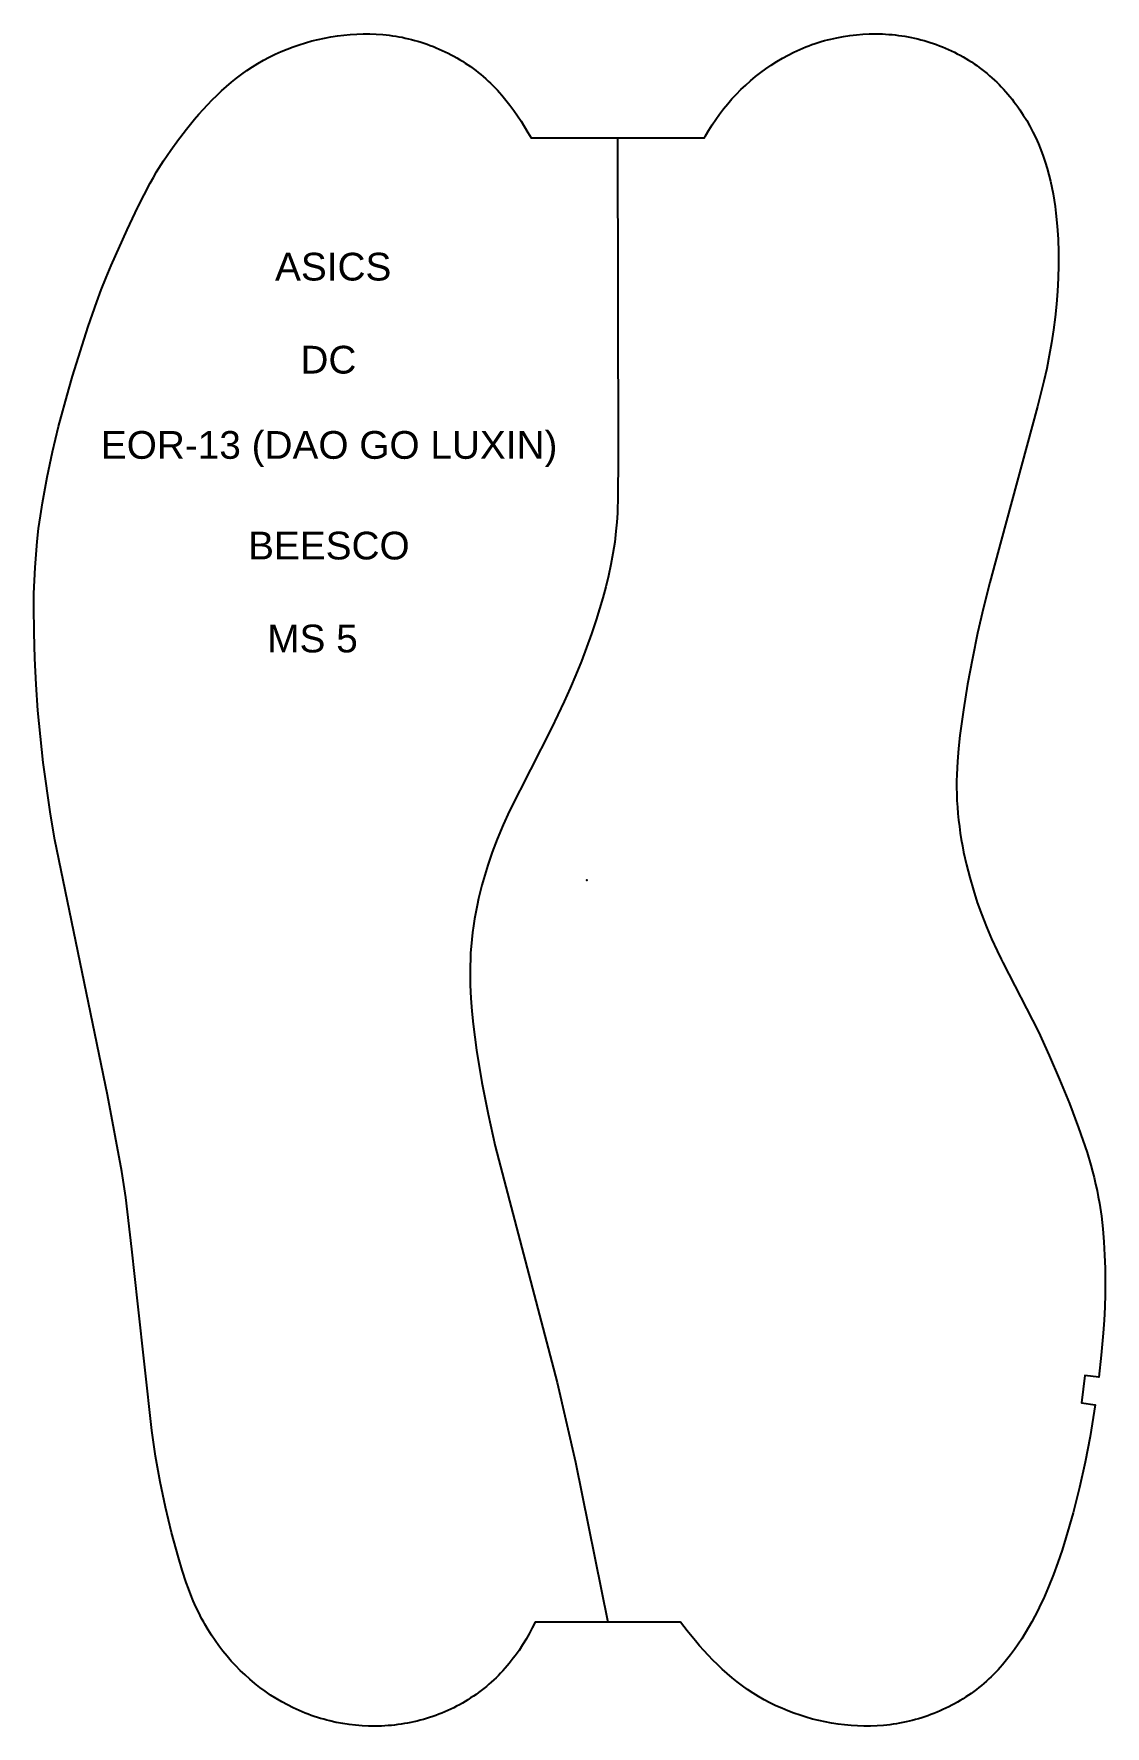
# Model space of a CAD drawing. Extents: x -897 to 5208, y 4 to 324.
# Drawn here: x -68.8 to 85.6, y 4 to 248 of the extents above; entities that cross this region are included whole.
import ezdxf

# ---------------------------------------------------------------- set-up
doc = ezdxf.new("R2010")
doc.units = 0
doc.layers.add('CK_LEVEL_1', color=7, linetype='CONTINUOUS')
doc.layers.add('DEFAULT', color=7, linetype='CONTINUOUS')
doc.styles.add('ARIAL_REGULAR', font='txt')

msp = doc.modelspace()

# ---------------------------------------------------------------- texts
at = {"layer": 'CK_LEVEL_1', "color": 7, "style": 'ARIAL_REGULAR'}
for s, p in [('ASICS', (-34.03, 212.4)), ('DC', (-30.37, 198.99)), ('EOR-13 (DAO GO LUXIN)', (-59.14, 186.7)), ('BEESCO', (-37.91, 172.19)), ('MS 5', (-35.15, 158.79))]:
    msp.add_text(s, height=4, dxfattribs=at).set_placement(p)

# ---------------------------------------------------------------- linework, layer by layer
at = {"layer": 'DEFAULT'}
msp.add_lwpolyline([(25.37, 17.75), (24.42, 19), (3.45, 19), (3.04, 18.16), (2.61, 17.33), (2.15, 16.52), (1.66, 15.71), (1.14, 14.93), (0.87, 14.54), (0.6, 14.16), (0.32, 13.79), (0.03, 13.42), (-0.27, 13.05), (-0.57, 12.69), (-0.88, 12.34), (-1.19, 11.99), (-1.51, 11.65), (-1.84, 11.31), (-2.17, 10.98), (-2.51, 10.66), (-2.86, 10.34), (-3.21, 10.03), (-3.57, 9.73), (-3.93, 9.43), (-4.3, 9.14), (-4.68, 8.86), (-5.06, 8.58), (-5.44, 8.32), (-5.83, 8.06), (-6.23, 7.8), (-6.63, 7.56), (-7.03, 7.32), (-7.44, 7.09), (-7.86, 6.87), (-8.27, 6.65), (-8.7, 6.45), (-9.12, 6.25), (-9.55, 6.06), (-9.98, 5.88), (-10.42, 5.71), (-10.86, 5.54), (-11.3, 5.39), (-11.75, 5.24), (-12.2, 5.1), (-12.65, 4.97), (-13.1, 4.84), (-13.55, 4.73), (-14.01, 4.62), (-14.47, 4.53), (-14.93, 4.44), (-15.39, 4.36), (-15.86, 4.28), (-16.32, 4.22), (-16.79, 4.16), (-17.26, 4.11), (-17.72, 4.08), (-18.19, 4.04), (-18.66, 4.02), (-19.6, 4), (-20.54, 4.01), (-21.48, 4.05), (-22.41, 4.13), (-23.34, 4.24), (-24.27, 4.38), (-25.2, 4.55), (-26.11, 4.75), (-26.57, 4.86), (-27.02, 4.99), (-27.47, 5.12), (-27.92, 5.25), (-28.37, 5.4), (-28.81, 5.55), (-29.25, 5.71), (-29.69, 5.88), (-30.12, 6.06), (-30.56, 6.24), (-30.98, 6.43), (-31.41, 6.63), (-32.25, 7.05), (-33.07, 7.5), (-33.88, 7.98), (-34.67, 8.49), (-35.45, 9.02), (-36.2, 9.57), (-36.94, 10.15), (-37.66, 10.75), (-38.36, 11.38), (-39.04, 12.03), (-39.7, 12.7), (-40.34, 13.38), (-40.95, 14.09), (-41.55, 14.82), (-42.12, 15.57), (-42.67, 16.33), (-43.19, 17.11), (-43.69, 17.9), (-44.17, 18.71), (-44.32, 19), (-44.62, 19.54), (-45.04, 20.37), (-45.45, 21.22), (-45.82, 22.08), (-46.18, 22.94), (-46.51, 23.82), (-46.83, 24.7), (-47.42, 26.49), (-47.96, 28.29), (-48.95, 31.91), (-49.83, 35.56), (-50.61, 39.23), (-51.27, 42.93), (-51.81, 46.64), (-53.8, 64.87), (-54.67, 72.77), (-55.56, 80.23), (-56.14, 83.94), (-58.17, 95.02), (-65.79, 131.79), (-66.41, 135.49), (-67.44, 142.93), (-67.86, 146.66), (-68.21, 150.4), (-68.47, 154.15), (-68.66, 157.9), (-68.77, 161.65), (-68.8, 165.4), (-68.78, 167.28), (-68.72, 169.16), (-68.62, 171.03), (-68.49, 172.91), (-68.32, 174.78), (-68.11, 176.64), (-67.86, 178.5), (-67.57, 180.36), (-66.89, 184.05), (-66.11, 187.72), (-65.23, 191.37), (-63.77, 196.76), (-63.23, 198.61), (-60.96, 205.77), (-59.73, 209.32), (-59.08, 211.08), (-58.39, 212.83), (-57.67, 214.56), (-55.34, 219.69), (-53.8, 222.98), (-53.75, 223.09), (-52.92, 224.77), (-52.04, 226.43), (-51.57, 227.24), (-51.1, 228.05), (-50.1, 229.64), (-49.05, 231.2), (-47.95, 232.72), (-47.76, 232.96), (-46.8, 234.21), (-45.62, 235.66), (-45, 236.37), (-44.38, 237.07), (-43.74, 237.76), (-43.08, 238.43), (-42.42, 239.09), (-41.73, 239.74), (-41.03, 240.37), (-40.32, 240.98), (-39.59, 241.57), (-38.84, 242.13), (-38.08, 242.68), (-37.3, 243.2), (-36.5, 243.69), (-35.69, 244.16), (-34.86, 244.6), (-34.02, 245.01), (-33.16, 245.4), (-32.29, 245.76), (-31.41, 246.09), (-30.53, 246.4), (-29.63, 246.68), (-28.73, 246.93), (-27.82, 247.16), (-26.9, 247.36), (-25.98, 247.53), (-25.05, 247.68), (-24.12, 247.79), (-23.18, 247.88), (-22.24, 247.93), (-21.31, 247.96), (-20.37, 247.96), (-19.43, 247.92), (-18.49, 247.85), (-18.03, 247.81), (-17.56, 247.75), (-17.09, 247.69), (-16.63, 247.62), (-16.17, 247.54), (-15.71, 247.46), (-15.25, 247.36), (-14.79, 247.26), (-14.34, 247.14), (-13.88, 247.02), (-13.43, 246.89), (-12.98, 246.76), (-12.54, 246.61), (-12.09, 246.46), (-11.65, 246.3), (-11.21, 246.13), (-10.78, 245.95), (-10.35, 245.76), (-9.92, 245.57), (-9.5, 245.37), (-9.07, 245.16), (-8.66, 244.95), (-8.24, 244.72), (-7.84, 244.49), (-7.43, 244.25), (-7.03, 244.01), (-6.63, 243.75), (-6.24, 243.49), (-5.86, 243.23), (-5.48, 242.95), (-5.1, 242.67), (-4.73, 242.38), (-4.36, 242.09), (-4.01, 241.79), (-3.65, 241.48), (-3.3, 241.16), (-2.96, 240.84), (-2.63, 240.51), (-2.3, 240.18), (-1.98, 239.84), (-1.66, 239.49), (-1.35, 239.14), (-0.75, 238.42), (-0.17, 237.68), (0.39, 236.93), (0.92, 236.16), (1.44, 235.37), (1.93, 234.57), (2.41, 233.76), (2.87, 232.96), (27.86, 232.96), (28.01, 233.25), (28.49, 234.06), (28.99, 234.85), (29.51, 235.63), (30.06, 236.4), (30.63, 237.14), (31.22, 237.87), (31.84, 238.58), (32.48, 239.27), (33.14, 239.93), (33.82, 240.58), (34.52, 241.21), (35.24, 241.81), (35.98, 242.39), (36.73, 242.94), (37.51, 243.47), (38.3, 243.98), (39.11, 244.46), (39.93, 244.91), (40.77, 245.33), (41.2, 245.53), (41.62, 245.72), (42.05, 245.9), (42.49, 246.08), (42.93, 246.25), (43.37, 246.41), (43.81, 246.56), (44.26, 246.71), (44.71, 246.85), (45.16, 246.98), (45.61, 247.1), (46.07, 247.21), (46.98, 247.41), (47.91, 247.58), (48.83, 247.72), (49.77, 247.83), (50.7, 247.91), (51.64, 247.95), (52.58, 247.96), (53.52, 247.94), (53.99, 247.92), (54.46, 247.89), (54.92, 247.85), (55.39, 247.8), (55.86, 247.74), (56.32, 247.68), (56.78, 247.61), (57.25, 247.52), (57.71, 247.44), (58.17, 247.34), (58.62, 247.23), (59.08, 247.12), (59.53, 246.99), (59.98, 246.86), (60.43, 246.72), (60.88, 246.57), (61.32, 246.42), (61.76, 246.25), (62.19, 246.08), (62.63, 245.9), (63.06, 245.71), (63.48, 245.51), (63.9, 245.31), (64.32, 245.09), (64.74, 244.87), (65.15, 244.64), (65.55, 244.4), (65.95, 244.16), (66.35, 243.91), (66.74, 243.65), (67.12, 243.38), (67.5, 243.1), (67.88, 242.82), (68.24, 242.53), (68.61, 242.23), (68.97, 241.93), (69.32, 241.62), (69.67, 241.3), (70.01, 240.98), (70.34, 240.65), (70.67, 240.31), (70.99, 239.97), (71.3, 239.62), (71.61, 239.27), (71.91, 238.91), (72.21, 238.54), (72.49, 238.17), (72.78, 237.8), (73.05, 237.42), (73.32, 237.03), (73.84, 236.25), (74.33, 235.45), (74.79, 234.63), (75.22, 233.8), (75.63, 232.95), (76.01, 232.09), (76.36, 231.22), (76.69, 230.35), (76.99, 229.46), (77.27, 228.56), (77.52, 227.66), (77.75, 226.74), (77.95, 225.83), (78.13, 224.91), (78.28, 223.98), (78.42, 223.05), (78.54, 222.12), (78.73, 220.25), (78.85, 218.38), (78.92, 216.5), (78.93, 214.62), (78.88, 212.75), (78.78, 210.87), (78.63, 209), (78.42, 207.14), (78.18, 205.27), (77.9, 203.42), (77.58, 201.57), (77.22, 199.72), (76.81, 197.89), (75.9, 194.25), (70.64, 174.94), (68.99, 168.89), (68.09, 165.24), (67.26, 161.58), (66.5, 157.9), (65.81, 154.21), (65.2, 150.51), (64.69, 146.79), (64.5, 144.92), (64.34, 143.05), (64.25, 141.17), (64.23, 140.23), (64.23, 139.3), (64.25, 138.36), (64.28, 137.42), (64.34, 136.48), (64.42, 135.55), (64.51, 134.61), (64.62, 133.68), (64.75, 132.75), (64.9, 131.82), (65.06, 130.9), (65.24, 129.98), (65.65, 128.15), (66.11, 126.33), (66.64, 124.52), (67.21, 122.74), (67.84, 120.97), (68.53, 119.22), (69.26, 117.49), (70.05, 115.79), (70.64, 114.59), (70.88, 114.1), (76.01, 104.08), (77.59, 100.67), (79.07, 97.22), (80.49, 93.74), (81.81, 90.23), (82.44, 88.46), (83.03, 86.68), (83.58, 84.88), (83.83, 83.98), (84.06, 83.07), (84.27, 82.15), (84.47, 81.24), (84.65, 80.31), (84.81, 79.39), (85.09, 77.53), (85.3, 75.67), (85.46, 73.8), (85.56, 71.92), (85.62, 70.04), (85.64, 68.17), (85.62, 66.29), (85.57, 64.41), (85.49, 62.54), (85.36, 60.66), (85.08, 57.47), (84.71, 54.29), (82.73, 54.54), (82.21, 50.61), (84.19, 50.33), (83.47, 45.77), (82.77, 42.08), (81.96, 38.41), (81.03, 34.77), (79.99, 31.17), (79.43, 29.38), (78.82, 27.6), (78.18, 25.84), (77.48, 24.09), (76.73, 22.37), (76.34, 21.52), (75.92, 20.68), (75.5, 19.84), (75.05, 19.02), (74.59, 18.2), (74.11, 17.39), (73.62, 16.59), (73.1, 15.81), (72.56, 15.03), (72.01, 14.28), (71.43, 13.54), (70.83, 12.82), (70.52, 12.47), (70.2, 12.12), (69.88, 11.78), (69.55, 11.45), (69.21, 11.12), (68.87, 10.8), (68.53, 10.48), (68.17, 10.17), (67.81, 9.87), (67.45, 9.58), (67.08, 9.29), (66.7, 9.01), (66.32, 8.73), (65.94, 8.47), (65.54, 8.21), (65.15, 7.95), (64.75, 7.71), (64.34, 7.47), (63.93, 7.24), (63.52, 7.01), (63.1, 6.8), (62.68, 6.59), (62.26, 6.39), (61.83, 6.2), (61.4, 6.01), (60.96, 5.83), (60.53, 5.66), (60.09, 5.5), (59.64, 5.35), (59.2, 5.2), (58.75, 5.07), (58.3, 4.94), (57.84, 4.82), (57.39, 4.71), (56.93, 4.6), (56.47, 4.51), (56.01, 4.42), (55.55, 4.34), (55.08, 4.27), (54.62, 4.21), (54.15, 4.15), (53.69, 4.11), (52.75, 4.04), (51.81, 4), (50.87, 4), (49.93, 4.03), (49, 4.08), (48.06, 4.17), (47.13, 4.28), (46.2, 4.43), (45.28, 4.6), (44.36, 4.8), (43.45, 5.03), (42.55, 5.28), (41.65, 5.56), (40.76, 5.87), (39.89, 6.21), (39.02, 6.57), (38.16, 6.95), (37.32, 7.37), (36.49, 7.81), (35.68, 8.27), (34.88, 8.76), (34.1, 9.28), (33.34, 9.83), (32.59, 10.39), (31.86, 10.98), (31.14, 11.59), (30.45, 12.22), (29.76, 12.87), (29.09, 13.53), (28.44, 14.2), (27.8, 14.89), (27.18, 15.59), (26.56, 16.3)], close=True, dxfattribs=at)
msp.add_lwpolyline([(15.36, 232.96), (15.42, 186.61), (15.41, 181.44), (15.32, 178.86), (15.24, 177.58), (15.12, 176.29), (14.93, 174.67), (14.68, 173.05), (14.38, 171.44), (14.03, 169.84), (13.64, 168.24), (13.22, 166.65), (12.76, 165.07), (12.26, 163.5), (11.59, 161.49), (10.88, 159.5), (10.13, 157.53), (9.34, 155.57), (8.51, 153.63), (7.65, 151.7), (5.83, 147.88), (-0.21, 135.95), (-1.13, 133.93), (-1.99, 131.87), (-2.71, 130), (-3.36, 128.11), (-3.66, 127.16), (-3.94, 126.2), (-4.21, 125.24), (-4.46, 124.27), (-4.69, 123.3), (-4.91, 122.32), (-5.1, 121.34), (-5.28, 120.36), (-5.43, 119.38), (-5.56, 118.39), (-5.67, 117.4), (-5.76, 116.41), (-5.83, 115.48), (-5.87, 114.54), (-5.9, 113.61), (-5.91, 112.67), (-5.88, 110.8), (-5.79, 108.93), (-5.65, 107.05), (-5.46, 105.18), (-4.98, 101.45), (-4.22, 96.81), (-3.32, 92.2), (-2.31, 87.63), (6.66, 53.56), (9.3, 42.08), (13.93, 19)], dxfattribs=at)
msp.add_point((10.92, 125.98), dxfattribs=at)

msp.set_redraw_order([(e.dxf.handle, doc.entitydb.next_handle()) for e in msp.query("TEXT MTEXT ATTDEF DIMENSION ARC_DIMENSION")])  # texts and dimensions are drawn at this point

doc.saveas('drawing.dxf')
